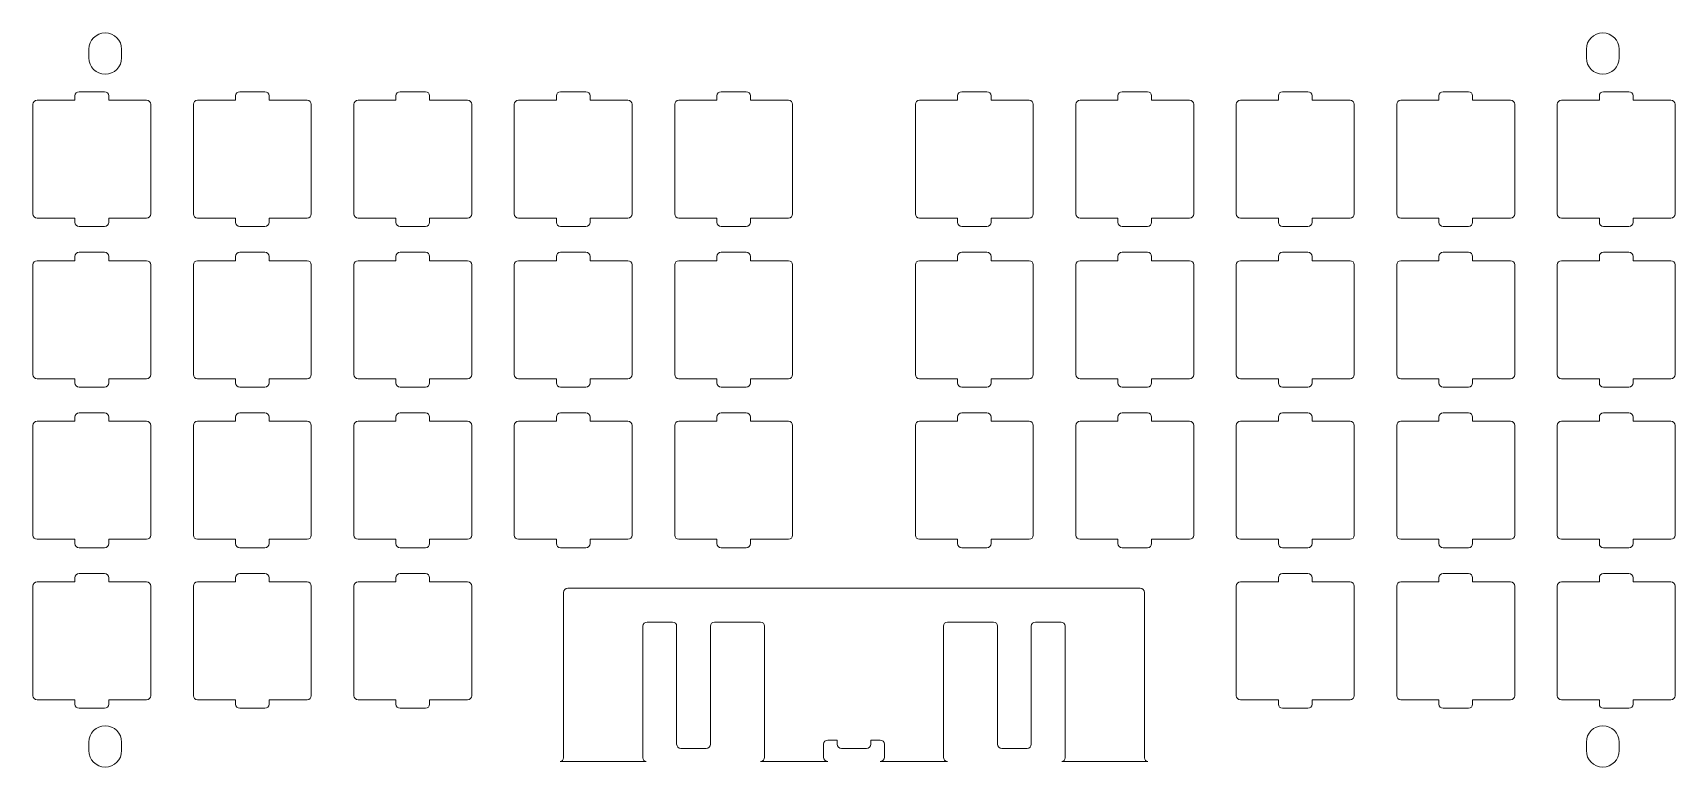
# Model space of a CAD drawing. Header units: millimetres. Extents: x 27 to 222, y 22 to 109.
import ezdxf

# ---------------------------------------------------------------- set-up
doc = ezdxf.new("R2010")
doc.units = ezdxf.units.MM
doc.header["$MEASUREMENT"] = 0
doc.layers.add('Undercut', color=7, linetype='Continuous', lineweight=0)

msp = doc.modelspace()

# ---------------------------------------------------------------- linework, layer by layer
at = {"layer": 'Undercut', "color": 18, "lineweight": 9, "true_color": 0x000000}
for points, knots in [([(35.99, 103.74), (35.99, 103.74), (35.99, 103.74), (35.99, 103.74), (34.91, 103.74), (34.04, 104.61), (34.04, 105.69), (34.04, 105.69), (34.04, 106.69), (34.04, 106.69), (34.04, 107.76), (34.91, 108.64), (35.99, 108.64), (35.99, 108.64), (35.99, 108.64), (35.99, 108.64), (37.07, 108.64), (37.94, 107.76), (37.94, 106.69), (37.94, 106.69), (37.94, 105.69), (37.94, 105.69), (37.94, 104.61), (37.07, 103.74), (35.99, 103.74)], [0, 0, 0, 0, 1, 1, 1, 2, 2, 2, 3, 3, 3, 4, 4, 4, 5, 5, 5, 6, 6, 6, 7, 7, 7, 8, 8, 8, 8]), ([(213.78, 103.74), (213.78, 103.74), (213.78, 103.74), (213.78, 103.74), (212.7, 103.74), (211.83, 104.61), (211.83, 105.69), (211.83, 105.69), (211.83, 106.69), (211.83, 106.69), (211.83, 107.76), (212.7, 108.64), (213.78, 108.64), (213.78, 108.64), (213.78, 108.64), (213.78, 108.64), (214.85, 108.64), (215.73, 107.76), (215.73, 106.69), (215.73, 106.69), (215.73, 105.69), (215.73, 105.69), (215.73, 104.61), (214.85, 103.74), (213.78, 103.74)], [0, 0, 0, 0, 1, 1, 1, 2, 2, 2, 3, 3, 3, 4, 4, 4, 5, 5, 5, 6, 6, 6, 7, 7, 7, 8, 8, 8, 8]), ([(32.4, 86.66), (32.4, 86.66), (32.4, 86.16), (32.4, 86.16), (32.4, 85.89), (32.62, 85.66), (32.9, 85.66), (32.9, 85.66), (35.9, 85.66), (35.9, 85.66), (36.17, 85.66), (36.4, 85.89), (36.4, 86.16), (36.4, 86.16), (36.4, 86.66), (36.4, 86.66), (36.4, 86.66), (40.9, 86.66), (40.9, 86.66), (41.17, 86.66), (41.4, 86.89), (41.4, 87.16), (41.4, 87.16), (41.4, 100.16), (41.4, 100.16), (41.4, 100.44), (41.17, 100.66), (40.9, 100.66), (40.9, 100.66), (36.4, 100.66), (36.4, 100.66), (36.4, 100.66), (36.4, 101.16), (36.4, 101.16), (36.4, 101.44), (36.17, 101.66), (35.9, 101.66), (35.9, 101.66), (32.9, 101.66), (32.9, 101.66), (32.62, 101.66), (32.4, 101.44), (32.4, 101.16), (32.4, 101.16), (32.4, 100.66), (32.4, 100.66), (32.4, 100.66), (27.9, 100.66), (27.9, 100.66), (27.62, 100.66), (27.4, 100.44), (27.4, 100.16), (27.4, 100.16), (27.4, 87.16), (27.4, 87.16), (27.4, 86.89), (27.62, 86.66), (27.9, 86.66), (27.9, 86.66), (32.4, 86.66), (32.4, 86.66)], [0, 0, 0, 0, 1, 1, 1, 2, 2, 2, 3, 3, 3, 4, 4, 4, 5, 5, 5, 6, 6, 6, 7, 7, 7, 8, 8, 8, 9, 9, 9, 10, 10, 10, 11, 11, 11, 12, 12, 12, 13, 13, 13, 14, 14, 14, 15, 15, 15, 16, 16, 16, 17, 17, 17, 18, 18, 18, 19, 19, 19, 20, 20, 20, 20]), ([(51.45, 86.66), (51.45, 86.66), (51.45, 86.16), (51.45, 86.16), (51.45, 85.89), (51.67, 85.66), (51.95, 85.66), (51.95, 85.66), (54.95, 85.66), (54.95, 85.66), (55.22, 85.66), (55.45, 85.89), (55.45, 86.16), (55.45, 86.16), (55.45, 86.66), (55.45, 86.66), (55.45, 86.66), (59.95, 86.66), (59.95, 86.66), (60.22, 86.66), (60.45, 86.89), (60.45, 87.16), (60.45, 87.16), (60.45, 100.16), (60.45, 100.16), (60.45, 100.44), (60.22, 100.66), (59.95, 100.66), (59.95, 100.66), (55.45, 100.66), (55.45, 100.66), (55.45, 100.66), (55.45, 101.16), (55.45, 101.16), (55.45, 101.44), (55.22, 101.66), (54.95, 101.66), (54.95, 101.66), (51.95, 101.66), (51.95, 101.66), (51.67, 101.66), (51.45, 101.44), (51.45, 101.16), (51.45, 101.16), (51.45, 100.66), (51.45, 100.66), (51.45, 100.66), (46.95, 100.66), (46.95, 100.66), (46.67, 100.66), (46.45, 100.44), (46.45, 100.16), (46.45, 100.16), (46.45, 87.16), (46.45, 87.16), (46.45, 86.89), (46.67, 86.66), (46.95, 86.66), (46.95, 86.66), (51.45, 86.66), (51.45, 86.66)], [0, 0, 0, 0, 1, 1, 1, 2, 2, 2, 3, 3, 3, 4, 4, 4, 5, 5, 5, 6, 6, 6, 7, 7, 7, 8, 8, 8, 9, 9, 9, 10, 10, 10, 11, 11, 11, 12, 12, 12, 13, 13, 13, 14, 14, 14, 15, 15, 15, 16, 16, 16, 17, 17, 17, 18, 18, 18, 19, 19, 19, 20, 20, 20, 20]), ([(70.5, 86.66), (70.5, 86.66), (70.5, 86.16), (70.5, 86.16), (70.5, 85.89), (70.72, 85.66), (71, 85.66), (71, 85.66), (74, 85.66), (74, 85.66), (74.27, 85.66), (74.5, 85.89), (74.5, 86.16), (74.5, 86.16), (74.5, 86.66), (74.5, 86.66), (74.5, 86.66), (79, 86.66), (79, 86.66), (79.27, 86.66), (79.5, 86.89), (79.5, 87.16), (79.5, 87.16), (79.5, 100.16), (79.5, 100.16), (79.5, 100.44), (79.27, 100.66), (79, 100.66), (79, 100.66), (74.5, 100.66), (74.5, 100.66), (74.5, 100.66), (74.5, 101.16), (74.5, 101.16), (74.5, 101.44), (74.27, 101.66), (74, 101.66), (74, 101.66), (71, 101.66), (71, 101.66), (70.72, 101.66), (70.5, 101.44), (70.5, 101.16), (70.5, 101.16), (70.5, 100.66), (70.5, 100.66), (70.5, 100.66), (66, 100.66), (66, 100.66), (65.72, 100.66), (65.5, 100.44), (65.5, 100.16), (65.5, 100.16), (65.5, 87.16), (65.5, 87.16), (65.5, 86.89), (65.72, 86.66), (66, 86.66), (66, 86.66), (70.5, 86.66), (70.5, 86.66)], [0, 0, 0, 0, 1, 1, 1, 2, 2, 2, 3, 3, 3, 4, 4, 4, 5, 5, 5, 6, 6, 6, 7, 7, 7, 8, 8, 8, 9, 9, 9, 10, 10, 10, 11, 11, 11, 12, 12, 12, 13, 13, 13, 14, 14, 14, 15, 15, 15, 16, 16, 16, 17, 17, 17, 18, 18, 18, 19, 19, 19, 20, 20, 20, 20]), ([(89.55, 86.66), (89.55, 86.66), (89.55, 86.16), (89.55, 86.16), (89.55, 85.89), (89.77, 85.66), (90.05, 85.66), (90.05, 85.66), (93.05, 85.66), (93.05, 85.66), (93.32, 85.66), (93.55, 85.89), (93.55, 86.16), (93.55, 86.16), (93.55, 86.66), (93.55, 86.66), (93.55, 86.66), (98.05, 86.66), (98.05, 86.66), (98.32, 86.66), (98.55, 86.89), (98.55, 87.16), (98.55, 87.16), (98.55, 100.16), (98.55, 100.16), (98.55, 100.44), (98.32, 100.66), (98.05, 100.66), (98.05, 100.66), (93.55, 100.66), (93.55, 100.66), (93.55, 100.66), (93.55, 101.16), (93.55, 101.16), (93.55, 101.44), (93.32, 101.66), (93.05, 101.66), (93.05, 101.66), (90.05, 101.66), (90.05, 101.66), (89.77, 101.66), (89.55, 101.44), (89.55, 101.16), (89.55, 101.16), (89.55, 100.66), (89.55, 100.66), (89.55, 100.66), (85.05, 100.66), (85.05, 100.66), (84.77, 100.66), (84.55, 100.44), (84.55, 100.16), (84.55, 100.16), (84.55, 87.16), (84.55, 87.16), (84.55, 86.89), (84.77, 86.66), (85.05, 86.66), (85.05, 86.66), (89.55, 86.66), (89.55, 86.66)], [0, 0, 0, 0, 1, 1, 1, 2, 2, 2, 3, 3, 3, 4, 4, 4, 5, 5, 5, 6, 6, 6, 7, 7, 7, 8, 8, 8, 9, 9, 9, 10, 10, 10, 11, 11, 11, 12, 12, 12, 13, 13, 13, 14, 14, 14, 15, 15, 15, 16, 16, 16, 17, 17, 17, 18, 18, 18, 19, 19, 19, 20, 20, 20, 20]), ([(108.6, 86.66), (108.6, 86.66), (108.6, 86.16), (108.6, 86.16), (108.6, 85.89), (108.82, 85.66), (109.1, 85.66), (109.1, 85.66), (112.1, 85.66), (112.1, 85.66), (112.37, 85.66), (112.6, 85.89), (112.6, 86.16), (112.6, 86.16), (112.6, 86.66), (112.6, 86.66), (112.6, 86.66), (117.1, 86.66), (117.1, 86.66), (117.37, 86.66), (117.6, 86.89), (117.6, 87.16), (117.6, 87.16), (117.6, 100.16), (117.6, 100.16), (117.6, 100.44), (117.37, 100.66), (117.1, 100.66), (117.1, 100.66), (112.6, 100.66), (112.6, 100.66), (112.6, 100.66), (112.6, 101.16), (112.6, 101.16), (112.6, 101.44), (112.37, 101.66), (112.1, 101.66), (112.1, 101.66), (109.1, 101.66), (109.1, 101.66), (108.82, 101.66), (108.6, 101.44), (108.6, 101.16), (108.6, 101.16), (108.6, 100.66), (108.6, 100.66), (108.6, 100.66), (104.1, 100.66), (104.1, 100.66), (103.82, 100.66), (103.6, 100.44), (103.6, 100.16), (103.6, 100.16), (103.6, 87.16), (103.6, 87.16), (103.6, 86.89), (103.82, 86.66), (104.1, 86.66), (104.1, 86.66), (108.6, 86.66), (108.6, 86.66)], [0, 0, 0, 0, 1, 1, 1, 2, 2, 2, 3, 3, 3, 4, 4, 4, 5, 5, 5, 6, 6, 6, 7, 7, 7, 8, 8, 8, 9, 9, 9, 10, 10, 10, 11, 11, 11, 12, 12, 12, 13, 13, 13, 14, 14, 14, 15, 15, 15, 16, 16, 16, 17, 17, 17, 18, 18, 18, 19, 19, 19, 20, 20, 20, 20]), ([(137.17, 86.66), (137.17, 86.66), (137.17, 86.16), (137.17, 86.16), (137.17, 85.89), (137.39, 85.66), (137.67, 85.66), (137.67, 85.66), (140.67, 85.66), (140.67, 85.66), (140.95, 85.66), (141.17, 85.89), (141.17, 86.16), (141.17, 86.16), (141.17, 86.66), (141.17, 86.66), (141.17, 86.66), (145.67, 86.66), (145.67, 86.66), (145.95, 86.66), (146.17, 86.89), (146.17, 87.16), (146.17, 87.16), (146.17, 100.16), (146.17, 100.16), (146.17, 100.44), (145.95, 100.66), (145.67, 100.66), (145.67, 100.66), (141.17, 100.66), (141.17, 100.66), (141.17, 100.66), (141.17, 101.16), (141.17, 101.16), (141.17, 101.44), (140.95, 101.66), (140.67, 101.66), (140.67, 101.66), (137.67, 101.66), (137.67, 101.66), (137.39, 101.66), (137.17, 101.44), (137.17, 101.16), (137.17, 101.16), (137.17, 100.66), (137.17, 100.66), (137.17, 100.66), (132.67, 100.66), (132.67, 100.66), (132.39, 100.66), (132.17, 100.44), (132.17, 100.16), (132.17, 100.16), (132.17, 87.16), (132.17, 87.16), (132.17, 86.89), (132.39, 86.66), (132.67, 86.66), (132.67, 86.66), (137.17, 86.66), (137.17, 86.66)], [0, 0, 0, 0, 1, 1, 1, 2, 2, 2, 3, 3, 3, 4, 4, 4, 5, 5, 5, 6, 6, 6, 7, 7, 7, 8, 8, 8, 9, 9, 9, 10, 10, 10, 11, 11, 11, 12, 12, 12, 13, 13, 13, 14, 14, 14, 15, 15, 15, 16, 16, 16, 17, 17, 17, 18, 18, 18, 19, 19, 19, 20, 20, 20, 20]), ([(156.22, 86.66), (156.22, 86.66), (156.22, 86.16), (156.22, 86.16), (156.22, 85.89), (156.44, 85.66), (156.72, 85.66), (156.72, 85.66), (159.72, 85.66), (159.72, 85.66), (160, 85.66), (160.22, 85.89), (160.22, 86.16), (160.22, 86.16), (160.22, 86.66), (160.22, 86.66), (160.22, 86.66), (164.72, 86.66), (164.72, 86.66), (165, 86.66), (165.22, 86.89), (165.22, 87.16), (165.22, 87.16), (165.22, 100.16), (165.22, 100.16), (165.22, 100.44), (165, 100.66), (164.72, 100.66), (164.72, 100.66), (160.22, 100.66), (160.22, 100.66), (160.22, 100.66), (160.22, 101.16), (160.22, 101.16), (160.22, 101.44), (160, 101.66), (159.72, 101.66), (159.72, 101.66), (156.72, 101.66), (156.72, 101.66), (156.44, 101.66), (156.22, 101.44), (156.22, 101.16), (156.22, 101.16), (156.22, 100.66), (156.22, 100.66), (156.22, 100.66), (151.72, 100.66), (151.72, 100.66), (151.44, 100.66), (151.22, 100.44), (151.22, 100.16), (151.22, 100.16), (151.22, 87.16), (151.22, 87.16), (151.22, 86.89), (151.44, 86.66), (151.72, 86.66), (151.72, 86.66), (156.22, 86.66), (156.22, 86.66)], [0, 0, 0, 0, 1, 1, 1, 2, 2, 2, 3, 3, 3, 4, 4, 4, 5, 5, 5, 6, 6, 6, 7, 7, 7, 8, 8, 8, 9, 9, 9, 10, 10, 10, 11, 11, 11, 12, 12, 12, 13, 13, 13, 14, 14, 14, 15, 15, 15, 16, 16, 16, 17, 17, 17, 18, 18, 18, 19, 19, 19, 20, 20, 20, 20]), ([(175.27, 86.66), (175.27, 86.66), (175.27, 86.16), (175.27, 86.16), (175.27, 85.89), (175.49, 85.66), (175.77, 85.66), (175.77, 85.66), (178.77, 85.66), (178.77, 85.66), (179.05, 85.66), (179.27, 85.89), (179.27, 86.16), (179.27, 86.16), (179.27, 86.66), (179.27, 86.66), (179.27, 86.66), (183.77, 86.66), (183.77, 86.66), (184.05, 86.66), (184.27, 86.89), (184.27, 87.16), (184.27, 87.16), (184.27, 100.16), (184.27, 100.16), (184.27, 100.44), (184.05, 100.66), (183.77, 100.66), (183.77, 100.66), (179.27, 100.66), (179.27, 100.66), (179.27, 100.66), (179.27, 101.16), (179.27, 101.16), (179.27, 101.44), (179.05, 101.66), (178.77, 101.66), (178.77, 101.66), (175.77, 101.66), (175.77, 101.66), (175.49, 101.66), (175.27, 101.44), (175.27, 101.16), (175.27, 101.16), (175.27, 100.66), (175.27, 100.66), (175.27, 100.66), (170.77, 100.66), (170.77, 100.66), (170.49, 100.66), (170.27, 100.44), (170.27, 100.16), (170.27, 100.16), (170.27, 87.16), (170.27, 87.16), (170.27, 86.89), (170.49, 86.66), (170.77, 86.66), (170.77, 86.66), (175.27, 86.66), (175.27, 86.66)], [0, 0, 0, 0, 1, 1, 1, 2, 2, 2, 3, 3, 3, 4, 4, 4, 5, 5, 5, 6, 6, 6, 7, 7, 7, 8, 8, 8, 9, 9, 9, 10, 10, 10, 11, 11, 11, 12, 12, 12, 13, 13, 13, 14, 14, 14, 15, 15, 15, 16, 16, 16, 17, 17, 17, 18, 18, 18, 19, 19, 19, 20, 20, 20, 20]), ([(194.32, 86.66), (194.32, 86.66), (194.32, 86.16), (194.32, 86.16), (194.32, 85.89), (194.54, 85.66), (194.82, 85.66), (194.82, 85.66), (197.82, 85.66), (197.82, 85.66), (198.1, 85.66), (198.32, 85.89), (198.32, 86.16), (198.32, 86.16), (198.32, 86.66), (198.32, 86.66), (198.32, 86.66), (202.82, 86.66), (202.82, 86.66), (203.1, 86.66), (203.32, 86.89), (203.32, 87.16), (203.32, 87.16), (203.32, 100.16), (203.32, 100.16), (203.32, 100.44), (203.1, 100.66), (202.82, 100.66), (202.82, 100.66), (198.32, 100.66), (198.32, 100.66), (198.32, 100.66), (198.32, 101.16), (198.32, 101.16), (198.32, 101.44), (198.1, 101.66), (197.82, 101.66), (197.82, 101.66), (194.82, 101.66), (194.82, 101.66), (194.54, 101.66), (194.32, 101.44), (194.32, 101.16), (194.32, 101.16), (194.32, 100.66), (194.32, 100.66), (194.32, 100.66), (189.82, 100.66), (189.82, 100.66), (189.54, 100.66), (189.32, 100.44), (189.32, 100.16), (189.32, 100.16), (189.32, 87.16), (189.32, 87.16), (189.32, 86.89), (189.54, 86.66), (189.82, 86.66), (189.82, 86.66), (194.32, 86.66), (194.32, 86.66)], [0, 0, 0, 0, 1, 1, 1, 2, 2, 2, 3, 3, 3, 4, 4, 4, 5, 5, 5, 6, 6, 6, 7, 7, 7, 8, 8, 8, 9, 9, 9, 10, 10, 10, 11, 11, 11, 12, 12, 12, 13, 13, 13, 14, 14, 14, 15, 15, 15, 16, 16, 16, 17, 17, 17, 18, 18, 18, 19, 19, 19, 20, 20, 20, 20]), ([(213.37, 86.66), (213.37, 86.66), (213.37, 86.16), (213.37, 86.16), (213.37, 85.89), (213.59, 85.66), (213.87, 85.66), (213.87, 85.66), (216.87, 85.66), (216.87, 85.66), (217.15, 85.66), (217.37, 85.89), (217.37, 86.16), (217.37, 86.16), (217.37, 86.66), (217.37, 86.66), (217.37, 86.66), (221.87, 86.66), (221.87, 86.66), (222.15, 86.66), (222.37, 86.89), (222.37, 87.16), (222.37, 87.16), (222.37, 100.16), (222.37, 100.16), (222.37, 100.44), (222.15, 100.66), (221.87, 100.66), (221.87, 100.66), (217.37, 100.66), (217.37, 100.66), (217.37, 100.66), (217.37, 101.16), (217.37, 101.16), (217.37, 101.44), (217.15, 101.66), (216.87, 101.66), (216.87, 101.66), (213.87, 101.66), (213.87, 101.66), (213.59, 101.66), (213.37, 101.44), (213.37, 101.16), (213.37, 101.16), (213.37, 100.66), (213.37, 100.66), (213.37, 100.66), (208.87, 100.66), (208.87, 100.66), (208.59, 100.66), (208.37, 100.44), (208.37, 100.16), (208.37, 100.16), (208.37, 87.16), (208.37, 87.16), (208.37, 86.89), (208.59, 86.66), (208.87, 86.66), (208.87, 86.66), (213.37, 86.66), (213.37, 86.66)], [0, 0, 0, 0, 1, 1, 1, 2, 2, 2, 3, 3, 3, 4, 4, 4, 5, 5, 5, 6, 6, 6, 7, 7, 7, 8, 8, 8, 9, 9, 9, 10, 10, 10, 11, 11, 11, 12, 12, 12, 13, 13, 13, 14, 14, 14, 15, 15, 15, 16, 16, 16, 17, 17, 17, 18, 18, 18, 19, 19, 19, 20, 20, 20, 20]), ([(32.4, 67.61), (32.4, 67.61), (32.4, 67.11), (32.4, 67.11), (32.4, 66.84), (32.62, 66.61), (32.9, 66.61), (32.9, 66.61), (35.9, 66.61), (35.9, 66.61), (36.17, 66.61), (36.4, 66.84), (36.4, 67.11), (36.4, 67.11), (36.4, 67.61), (36.4, 67.61), (36.4, 67.61), (40.9, 67.61), (40.9, 67.61), (41.17, 67.61), (41.4, 67.84), (41.4, 68.11), (41.4, 68.11), (41.4, 81.11), (41.4, 81.11), (41.4, 81.39), (41.17, 81.61), (40.9, 81.61), (40.9, 81.61), (36.4, 81.61), (36.4, 81.61), (36.4, 81.61), (36.4, 82.11), (36.4, 82.11), (36.4, 82.39), (36.17, 82.61), (35.9, 82.61), (35.9, 82.61), (32.9, 82.61), (32.9, 82.61), (32.62, 82.61), (32.4, 82.39), (32.4, 82.11), (32.4, 82.11), (32.4, 81.61), (32.4, 81.61), (32.4, 81.61), (27.9, 81.61), (27.9, 81.61), (27.62, 81.61), (27.4, 81.39), (27.4, 81.11), (27.4, 81.11), (27.4, 68.11), (27.4, 68.11), (27.4, 67.84), (27.62, 67.61), (27.9, 67.61), (27.9, 67.61), (32.4, 67.61), (32.4, 67.61)], [0, 0, 0, 0, 1, 1, 1, 2, 2, 2, 3, 3, 3, 4, 4, 4, 5, 5, 5, 6, 6, 6, 7, 7, 7, 8, 8, 8, 9, 9, 9, 10, 10, 10, 11, 11, 11, 12, 12, 12, 13, 13, 13, 14, 14, 14, 15, 15, 15, 16, 16, 16, 17, 17, 17, 18, 18, 18, 19, 19, 19, 20, 20, 20, 20]), ([(51.45, 67.61), (51.45, 67.61), (51.45, 67.11), (51.45, 67.11), (51.45, 66.84), (51.67, 66.61), (51.95, 66.61), (51.95, 66.61), (54.95, 66.61), (54.95, 66.61), (55.22, 66.61), (55.45, 66.84), (55.45, 67.11), (55.45, 67.11), (55.45, 67.61), (55.45, 67.61), (55.45, 67.61), (59.95, 67.61), (59.95, 67.61), (60.22, 67.61), (60.45, 67.84), (60.45, 68.11), (60.45, 68.11), (60.45, 81.11), (60.45, 81.11), (60.45, 81.39), (60.22, 81.61), (59.95, 81.61), (59.95, 81.61), (55.45, 81.61), (55.45, 81.61), (55.45, 81.61), (55.45, 82.11), (55.45, 82.11), (55.45, 82.39), (55.22, 82.61), (54.95, 82.61), (54.95, 82.61), (51.95, 82.61), (51.95, 82.61), (51.67, 82.61), (51.45, 82.39), (51.45, 82.11), (51.45, 82.11), (51.45, 81.61), (51.45, 81.61), (51.45, 81.61), (46.95, 81.61), (46.95, 81.61), (46.67, 81.61), (46.45, 81.39), (46.45, 81.11), (46.45, 81.11), (46.45, 68.11), (46.45, 68.11), (46.45, 67.84), (46.67, 67.61), (46.95, 67.61), (46.95, 67.61), (51.45, 67.61), (51.45, 67.61)], [0, 0, 0, 0, 1, 1, 1, 2, 2, 2, 3, 3, 3, 4, 4, 4, 5, 5, 5, 6, 6, 6, 7, 7, 7, 8, 8, 8, 9, 9, 9, 10, 10, 10, 11, 11, 11, 12, 12, 12, 13, 13, 13, 14, 14, 14, 15, 15, 15, 16, 16, 16, 17, 17, 17, 18, 18, 18, 19, 19, 19, 20, 20, 20, 20]), ([(70.5, 67.61), (70.5, 67.61), (70.5, 67.11), (70.5, 67.11), (70.5, 66.84), (70.72, 66.61), (71, 66.61), (71, 66.61), (74, 66.61), (74, 66.61), (74.27, 66.61), (74.5, 66.84), (74.5, 67.11), (74.5, 67.11), (74.5, 67.61), (74.5, 67.61), (74.5, 67.61), (79, 67.61), (79, 67.61), (79.27, 67.61), (79.5, 67.84), (79.5, 68.11), (79.5, 68.11), (79.5, 81.11), (79.5, 81.11), (79.5, 81.39), (79.27, 81.61), (79, 81.61), (79, 81.61), (74.5, 81.61), (74.5, 81.61), (74.5, 81.61), (74.5, 82.11), (74.5, 82.11), (74.5, 82.39), (74.27, 82.61), (74, 82.61), (74, 82.61), (71, 82.61), (71, 82.61), (70.72, 82.61), (70.5, 82.39), (70.5, 82.11), (70.5, 82.11), (70.5, 81.61), (70.5, 81.61), (70.5, 81.61), (66, 81.61), (66, 81.61), (65.72, 81.61), (65.5, 81.39), (65.5, 81.11), (65.5, 81.11), (65.5, 68.11), (65.5, 68.11), (65.5, 67.84), (65.72, 67.61), (66, 67.61), (66, 67.61), (70.5, 67.61), (70.5, 67.61)], [0, 0, 0, 0, 1, 1, 1, 2, 2, 2, 3, 3, 3, 4, 4, 4, 5, 5, 5, 6, 6, 6, 7, 7, 7, 8, 8, 8, 9, 9, 9, 10, 10, 10, 11, 11, 11, 12, 12, 12, 13, 13, 13, 14, 14, 14, 15, 15, 15, 16, 16, 16, 17, 17, 17, 18, 18, 18, 19, 19, 19, 20, 20, 20, 20]), ([(89.55, 67.61), (89.55, 67.61), (89.55, 67.11), (89.55, 67.11), (89.55, 66.84), (89.77, 66.61), (90.05, 66.61), (90.05, 66.61), (93.05, 66.61), (93.05, 66.61), (93.32, 66.61), (93.55, 66.84), (93.55, 67.11), (93.55, 67.11), (93.55, 67.61), (93.55, 67.61), (93.55, 67.61), (98.05, 67.61), (98.05, 67.61), (98.32, 67.61), (98.55, 67.84), (98.55, 68.11), (98.55, 68.11), (98.55, 81.11), (98.55, 81.11), (98.55, 81.39), (98.32, 81.61), (98.05, 81.61), (98.05, 81.61), (93.55, 81.61), (93.55, 81.61), (93.55, 81.61), (93.55, 82.11), (93.55, 82.11), (93.55, 82.39), (93.32, 82.61), (93.05, 82.61), (93.05, 82.61), (90.05, 82.61), (90.05, 82.61), (89.77, 82.61), (89.55, 82.39), (89.55, 82.11), (89.55, 82.11), (89.55, 81.61), (89.55, 81.61), (89.55, 81.61), (85.05, 81.61), (85.05, 81.61), (84.77, 81.61), (84.55, 81.39), (84.55, 81.11), (84.55, 81.11), (84.55, 68.11), (84.55, 68.11), (84.55, 67.84), (84.77, 67.61), (85.05, 67.61), (85.05, 67.61), (89.55, 67.61), (89.55, 67.61)], [0, 0, 0, 0, 1, 1, 1, 2, 2, 2, 3, 3, 3, 4, 4, 4, 5, 5, 5, 6, 6, 6, 7, 7, 7, 8, 8, 8, 9, 9, 9, 10, 10, 10, 11, 11, 11, 12, 12, 12, 13, 13, 13, 14, 14, 14, 15, 15, 15, 16, 16, 16, 17, 17, 17, 18, 18, 18, 19, 19, 19, 20, 20, 20, 20]), ([(108.6, 67.61), (108.6, 67.61), (108.6, 67.11), (108.6, 67.11), (108.6, 66.84), (108.82, 66.61), (109.1, 66.61), (109.1, 66.61), (112.1, 66.61), (112.1, 66.61), (112.37, 66.61), (112.6, 66.84), (112.6, 67.11), (112.6, 67.11), (112.6, 67.61), (112.6, 67.61), (112.6, 67.61), (117.1, 67.61), (117.1, 67.61), (117.37, 67.61), (117.6, 67.84), (117.6, 68.11), (117.6, 68.11), (117.6, 81.11), (117.6, 81.11), (117.6, 81.39), (117.37, 81.61), (117.1, 81.61), (117.1, 81.61), (112.6, 81.61), (112.6, 81.61), (112.6, 81.61), (112.6, 82.11), (112.6, 82.11), (112.6, 82.39), (112.37, 82.61), (112.1, 82.61), (112.1, 82.61), (109.1, 82.61), (109.1, 82.61), (108.82, 82.61), (108.6, 82.39), (108.6, 82.11), (108.6, 82.11), (108.6, 81.61), (108.6, 81.61), (108.6, 81.61), (104.1, 81.61), (104.1, 81.61), (103.82, 81.61), (103.6, 81.39), (103.6, 81.11), (103.6, 81.11), (103.6, 68.11), (103.6, 68.11), (103.6, 67.84), (103.82, 67.61), (104.1, 67.61), (104.1, 67.61), (108.6, 67.61), (108.6, 67.61)], [0, 0, 0, 0, 1, 1, 1, 2, 2, 2, 3, 3, 3, 4, 4, 4, 5, 5, 5, 6, 6, 6, 7, 7, 7, 8, 8, 8, 9, 9, 9, 10, 10, 10, 11, 11, 11, 12, 12, 12, 13, 13, 13, 14, 14, 14, 15, 15, 15, 16, 16, 16, 17, 17, 17, 18, 18, 18, 19, 19, 19, 20, 20, 20, 20]), ([(137.17, 67.61), (137.17, 67.61), (137.17, 67.11), (137.17, 67.11), (137.17, 66.84), (137.39, 66.61), (137.67, 66.61), (137.67, 66.61), (140.67, 66.61), (140.67, 66.61), (140.95, 66.61), (141.17, 66.84), (141.17, 67.11), (141.17, 67.11), (141.17, 67.61), (141.17, 67.61), (141.17, 67.61), (145.67, 67.61), (145.67, 67.61), (145.95, 67.61), (146.17, 67.84), (146.17, 68.11), (146.17, 68.11), (146.17, 81.11), (146.17, 81.11), (146.17, 81.39), (145.95, 81.61), (145.67, 81.61), (145.67, 81.61), (141.17, 81.61), (141.17, 81.61), (141.17, 81.61), (141.17, 82.11), (141.17, 82.11), (141.17, 82.39), (140.95, 82.61), (140.67, 82.61), (140.67, 82.61), (137.67, 82.61), (137.67, 82.61), (137.39, 82.61), (137.17, 82.39), (137.17, 82.11), (137.17, 82.11), (137.17, 81.61), (137.17, 81.61), (137.17, 81.61), (132.67, 81.61), (132.67, 81.61), (132.39, 81.61), (132.17, 81.39), (132.17, 81.11), (132.17, 81.11), (132.17, 68.11), (132.17, 68.11), (132.17, 67.84), (132.39, 67.61), (132.67, 67.61), (132.67, 67.61), (137.17, 67.61), (137.17, 67.61)], [0, 0, 0, 0, 1, 1, 1, 2, 2, 2, 3, 3, 3, 4, 4, 4, 5, 5, 5, 6, 6, 6, 7, 7, 7, 8, 8, 8, 9, 9, 9, 10, 10, 10, 11, 11, 11, 12, 12, 12, 13, 13, 13, 14, 14, 14, 15, 15, 15, 16, 16, 16, 17, 17, 17, 18, 18, 18, 19, 19, 19, 20, 20, 20, 20]), ([(156.22, 67.61), (156.22, 67.61), (156.22, 67.11), (156.22, 67.11), (156.22, 66.84), (156.44, 66.61), (156.72, 66.61), (156.72, 66.61), (159.72, 66.61), (159.72, 66.61), (160, 66.61), (160.22, 66.84), (160.22, 67.11), (160.22, 67.11), (160.22, 67.61), (160.22, 67.61), (160.22, 67.61), (164.72, 67.61), (164.72, 67.61), (165, 67.61), (165.22, 67.84), (165.22, 68.11), (165.22, 68.11), (165.22, 81.11), (165.22, 81.11), (165.22, 81.39), (165, 81.61), (164.72, 81.61), (164.72, 81.61), (160.22, 81.61), (160.22, 81.61), (160.22, 81.61), (160.22, 82.11), (160.22, 82.11), (160.22, 82.39), (160, 82.61), (159.72, 82.61), (159.72, 82.61), (156.72, 82.61), (156.72, 82.61), (156.44, 82.61), (156.22, 82.39), (156.22, 82.11), (156.22, 82.11), (156.22, 81.61), (156.22, 81.61), (156.22, 81.61), (151.72, 81.61), (151.72, 81.61), (151.44, 81.61), (151.22, 81.39), (151.22, 81.11), (151.22, 81.11), (151.22, 68.11), (151.22, 68.11), (151.22, 67.84), (151.44, 67.61), (151.72, 67.61), (151.72, 67.61), (156.22, 67.61), (156.22, 67.61)], [0, 0, 0, 0, 1, 1, 1, 2, 2, 2, 3, 3, 3, 4, 4, 4, 5, 5, 5, 6, 6, 6, 7, 7, 7, 8, 8, 8, 9, 9, 9, 10, 10, 10, 11, 11, 11, 12, 12, 12, 13, 13, 13, 14, 14, 14, 15, 15, 15, 16, 16, 16, 17, 17, 17, 18, 18, 18, 19, 19, 19, 20, 20, 20, 20]), ([(175.27, 67.61), (175.27, 67.61), (175.27, 67.11), (175.27, 67.11), (175.27, 66.84), (175.49, 66.61), (175.77, 66.61), (175.77, 66.61), (178.77, 66.61), (178.77, 66.61), (179.05, 66.61), (179.27, 66.84), (179.27, 67.11), (179.27, 67.11), (179.27, 67.61), (179.27, 67.61), (179.27, 67.61), (183.77, 67.61), (183.77, 67.61), (184.05, 67.61), (184.27, 67.84), (184.27, 68.11), (184.27, 68.11), (184.27, 81.11), (184.27, 81.11), (184.27, 81.39), (184.05, 81.61), (183.77, 81.61), (183.77, 81.61), (179.27, 81.61), (179.27, 81.61), (179.27, 81.61), (179.27, 82.11), (179.27, 82.11), (179.27, 82.39), (179.05, 82.61), (178.77, 82.61), (178.77, 82.61), (175.77, 82.61), (175.77, 82.61), (175.49, 82.61), (175.27, 82.39), (175.27, 82.11), (175.27, 82.11), (175.27, 81.61), (175.27, 81.61), (175.27, 81.61), (170.77, 81.61), (170.77, 81.61), (170.49, 81.61), (170.27, 81.39), (170.27, 81.11), (170.27, 81.11), (170.27, 68.11), (170.27, 68.11), (170.27, 67.84), (170.49, 67.61), (170.77, 67.61), (170.77, 67.61), (175.27, 67.61), (175.27, 67.61)], [0, 0, 0, 0, 1, 1, 1, 2, 2, 2, 3, 3, 3, 4, 4, 4, 5, 5, 5, 6, 6, 6, 7, 7, 7, 8, 8, 8, 9, 9, 9, 10, 10, 10, 11, 11, 11, 12, 12, 12, 13, 13, 13, 14, 14, 14, 15, 15, 15, 16, 16, 16, 17, 17, 17, 18, 18, 18, 19, 19, 19, 20, 20, 20, 20]), ([(194.32, 67.61), (194.32, 67.61), (194.32, 67.11), (194.32, 67.11), (194.32, 66.84), (194.54, 66.61), (194.82, 66.61), (194.82, 66.61), (197.82, 66.61), (197.82, 66.61), (198.1, 66.61), (198.32, 66.84), (198.32, 67.11), (198.32, 67.11), (198.32, 67.61), (198.32, 67.61), (198.32, 67.61), (202.82, 67.61), (202.82, 67.61), (203.1, 67.61), (203.32, 67.84), (203.32, 68.11), (203.32, 68.11), (203.32, 81.11), (203.32, 81.11), (203.32, 81.39), (203.1, 81.61), (202.82, 81.61), (202.82, 81.61), (198.32, 81.61), (198.32, 81.61), (198.32, 81.61), (198.32, 82.11), (198.32, 82.11), (198.32, 82.39), (198.1, 82.61), (197.82, 82.61), (197.82, 82.61), (194.82, 82.61), (194.82, 82.61), (194.54, 82.61), (194.32, 82.39), (194.32, 82.11), (194.32, 82.11), (194.32, 81.61), (194.32, 81.61), (194.32, 81.61), (189.82, 81.61), (189.82, 81.61), (189.54, 81.61), (189.32, 81.39), (189.32, 81.11), (189.32, 81.11), (189.32, 68.11), (189.32, 68.11), (189.32, 67.84), (189.54, 67.61), (189.82, 67.61), (189.82, 67.61), (194.32, 67.61), (194.32, 67.61)], [0, 0, 0, 0, 1, 1, 1, 2, 2, 2, 3, 3, 3, 4, 4, 4, 5, 5, 5, 6, 6, 6, 7, 7, 7, 8, 8, 8, 9, 9, 9, 10, 10, 10, 11, 11, 11, 12, 12, 12, 13, 13, 13, 14, 14, 14, 15, 15, 15, 16, 16, 16, 17, 17, 17, 18, 18, 18, 19, 19, 19, 20, 20, 20, 20]), ([(213.37, 67.61), (213.37, 67.61), (213.37, 67.11), (213.37, 67.11), (213.37, 66.84), (213.59, 66.61), (213.87, 66.61), (213.87, 66.61), (216.87, 66.61), (216.87, 66.61), (217.15, 66.61), (217.37, 66.84), (217.37, 67.11), (217.37, 67.11), (217.37, 67.61), (217.37, 67.61), (217.37, 67.61), (221.87, 67.61), (221.87, 67.61), (222.15, 67.61), (222.37, 67.84), (222.37, 68.11), (222.37, 68.11), (222.37, 81.11), (222.37, 81.11), (222.37, 81.39), (222.15, 81.61), (221.87, 81.61), (221.87, 81.61), (217.37, 81.61), (217.37, 81.61), (217.37, 81.61), (217.37, 82.11), (217.37, 82.11), (217.37, 82.39), (217.15, 82.61), (216.87, 82.61), (216.87, 82.61), (213.87, 82.61), (213.87, 82.61), (213.59, 82.61), (213.37, 82.39), (213.37, 82.11), (213.37, 82.11), (213.37, 81.61), (213.37, 81.61), (213.37, 81.61), (208.87, 81.61), (208.87, 81.61), (208.59, 81.61), (208.37, 81.39), (208.37, 81.11), (208.37, 81.11), (208.37, 68.11), (208.37, 68.11), (208.37, 67.84), (208.59, 67.61), (208.87, 67.61), (208.87, 67.61), (213.37, 67.61), (213.37, 67.61)], [0, 0, 0, 0, 1, 1, 1, 2, 2, 2, 3, 3, 3, 4, 4, 4, 5, 5, 5, 6, 6, 6, 7, 7, 7, 8, 8, 8, 9, 9, 9, 10, 10, 10, 11, 11, 11, 12, 12, 12, 13, 13, 13, 14, 14, 14, 15, 15, 15, 16, 16, 16, 17, 17, 17, 18, 18, 18, 19, 19, 19, 20, 20, 20, 20]), ([(32.4, 48.56), (32.4, 48.56), (32.4, 48.06), (32.4, 48.06), (32.4, 47.79), (32.62, 47.56), (32.9, 47.56), (32.9, 47.56), (35.9, 47.56), (35.9, 47.56), (36.17, 47.56), (36.4, 47.79), (36.4, 48.06), (36.4, 48.06), (36.4, 48.56), (36.4, 48.56), (36.4, 48.56), (40.9, 48.56), (40.9, 48.56), (41.17, 48.56), (41.4, 48.79), (41.4, 49.06), (41.4, 49.06), (41.4, 62.06), (41.4, 62.06), (41.4, 62.34), (41.17, 62.56), (40.9, 62.56), (40.9, 62.56), (36.4, 62.56), (36.4, 62.56), (36.4, 62.56), (36.4, 63.06), (36.4, 63.06), (36.4, 63.34), (36.17, 63.56), (35.9, 63.56), (35.9, 63.56), (32.9, 63.56), (32.9, 63.56), (32.62, 63.56), (32.4, 63.34), (32.4, 63.06), (32.4, 63.06), (32.4, 62.56), (32.4, 62.56), (32.4, 62.56), (27.9, 62.56), (27.9, 62.56), (27.62, 62.56), (27.4, 62.34), (27.4, 62.06), (27.4, 62.06), (27.4, 49.06), (27.4, 49.06), (27.4, 48.79), (27.62, 48.56), (27.9, 48.56), (27.9, 48.56), (32.4, 48.56), (32.4, 48.56)], [0, 0, 0, 0, 1, 1, 1, 2, 2, 2, 3, 3, 3, 4, 4, 4, 5, 5, 5, 6, 6, 6, 7, 7, 7, 8, 8, 8, 9, 9, 9, 10, 10, 10, 11, 11, 11, 12, 12, 12, 13, 13, 13, 14, 14, 14, 15, 15, 15, 16, 16, 16, 17, 17, 17, 18, 18, 18, 19, 19, 19, 20, 20, 20, 20]), ([(51.45, 48.56), (51.45, 48.56), (51.45, 48.06), (51.45, 48.06), (51.45, 47.79), (51.67, 47.56), (51.95, 47.56), (51.95, 47.56), (54.95, 47.56), (54.95, 47.56), (55.22, 47.56), (55.45, 47.79), (55.45, 48.06), (55.45, 48.06), (55.45, 48.56), (55.45, 48.56), (55.45, 48.56), (59.95, 48.56), (59.95, 48.56), (60.22, 48.56), (60.45, 48.79), (60.45, 49.06), (60.45, 49.06), (60.45, 62.06), (60.45, 62.06), (60.45, 62.34), (60.22, 62.56), (59.95, 62.56), (59.95, 62.56), (55.45, 62.56), (55.45, 62.56), (55.45, 62.56), (55.45, 63.06), (55.45, 63.06), (55.45, 63.34), (55.22, 63.56), (54.95, 63.56), (54.95, 63.56), (51.95, 63.56), (51.95, 63.56), (51.67, 63.56), (51.45, 63.34), (51.45, 63.06), (51.45, 63.06), (51.45, 62.56), (51.45, 62.56), (51.45, 62.56), (46.95, 62.56), (46.95, 62.56), (46.67, 62.56), (46.45, 62.34), (46.45, 62.06), (46.45, 62.06), (46.45, 49.06), (46.45, 49.06), (46.45, 48.79), (46.67, 48.56), (46.95, 48.56), (46.95, 48.56), (51.45, 48.56), (51.45, 48.56)], [0, 0, 0, 0, 1, 1, 1, 2, 2, 2, 3, 3, 3, 4, 4, 4, 5, 5, 5, 6, 6, 6, 7, 7, 7, 8, 8, 8, 9, 9, 9, 10, 10, 10, 11, 11, 11, 12, 12, 12, 13, 13, 13, 14, 14, 14, 15, 15, 15, 16, 16, 16, 17, 17, 17, 18, 18, 18, 19, 19, 19, 20, 20, 20, 20]), ([(70.5, 48.56), (70.5, 48.56), (70.5, 48.06), (70.5, 48.06), (70.5, 47.79), (70.72, 47.56), (71, 47.56), (71, 47.56), (74, 47.56), (74, 47.56), (74.27, 47.56), (74.5, 47.79), (74.5, 48.06), (74.5, 48.06), (74.5, 48.56), (74.5, 48.56), (74.5, 48.56), (79, 48.56), (79, 48.56), (79.27, 48.56), (79.5, 48.79), (79.5, 49.06), (79.5, 49.06), (79.5, 62.06), (79.5, 62.06), (79.5, 62.34), (79.27, 62.56), (79, 62.56), (79, 62.56), (74.5, 62.56), (74.5, 62.56), (74.5, 62.56), (74.5, 63.06), (74.5, 63.06), (74.5, 63.34), (74.27, 63.56), (74, 63.56), (74, 63.56), (71, 63.56), (71, 63.56), (70.72, 63.56), (70.5, 63.34), (70.5, 63.06), (70.5, 63.06), (70.5, 62.56), (70.5, 62.56), (70.5, 62.56), (66, 62.56), (66, 62.56), (65.72, 62.56), (65.5, 62.34), (65.5, 62.06), (65.5, 62.06), (65.5, 49.06), (65.5, 49.06), (65.5, 48.79), (65.72, 48.56), (66, 48.56), (66, 48.56), (70.5, 48.56), (70.5, 48.56)], [0, 0, 0, 0, 1, 1, 1, 2, 2, 2, 3, 3, 3, 4, 4, 4, 5, 5, 5, 6, 6, 6, 7, 7, 7, 8, 8, 8, 9, 9, 9, 10, 10, 10, 11, 11, 11, 12, 12, 12, 13, 13, 13, 14, 14, 14, 15, 15, 15, 16, 16, 16, 17, 17, 17, 18, 18, 18, 19, 19, 19, 20, 20, 20, 20]), ([(89.55, 48.56), (89.55, 48.56), (89.55, 48.06), (89.55, 48.06), (89.55, 47.79), (89.77, 47.56), (90.05, 47.56), (90.05, 47.56), (93.05, 47.56), (93.05, 47.56), (93.32, 47.56), (93.55, 47.79), (93.55, 48.06), (93.55, 48.06), (93.55, 48.56), (93.55, 48.56), (93.55, 48.56), (98.05, 48.56), (98.05, 48.56), (98.32, 48.56), (98.55, 48.79), (98.55, 49.06), (98.55, 49.06), (98.55, 62.06), (98.55, 62.06), (98.55, 62.34), (98.32, 62.56), (98.05, 62.56), (98.05, 62.56), (93.55, 62.56), (93.55, 62.56), (93.55, 62.56), (93.55, 63.06), (93.55, 63.06), (93.55, 63.34), (93.32, 63.56), (93.05, 63.56), (93.05, 63.56), (90.05, 63.56), (90.05, 63.56), (89.77, 63.56), (89.55, 63.34), (89.55, 63.06), (89.55, 63.06), (89.55, 62.56), (89.55, 62.56), (89.55, 62.56), (85.05, 62.56), (85.05, 62.56), (84.77, 62.56), (84.55, 62.34), (84.55, 62.06), (84.55, 62.06), (84.55, 49.06), (84.55, 49.06), (84.55, 48.79), (84.77, 48.56), (85.05, 48.56), (85.05, 48.56), (89.55, 48.56), (89.55, 48.56)], [0, 0, 0, 0, 1, 1, 1, 2, 2, 2, 3, 3, 3, 4, 4, 4, 5, 5, 5, 6, 6, 6, 7, 7, 7, 8, 8, 8, 9, 9, 9, 10, 10, 10, 11, 11, 11, 12, 12, 12, 13, 13, 13, 14, 14, 14, 15, 15, 15, 16, 16, 16, 17, 17, 17, 18, 18, 18, 19, 19, 19, 20, 20, 20, 20]), ([(108.6, 48.56), (108.6, 48.56), (108.6, 48.06), (108.6, 48.06), (108.6, 47.79), (108.82, 47.56), (109.1, 47.56), (109.1, 47.56), (112.1, 47.56), (112.1, 47.56), (112.37, 47.56), (112.6, 47.79), (112.6, 48.06), (112.6, 48.06), (112.6, 48.56), (112.6, 48.56), (112.6, 48.56), (117.1, 48.56), (117.1, 48.56), (117.37, 48.56), (117.6, 48.79), (117.6, 49.06), (117.6, 49.06), (117.6, 62.06), (117.6, 62.06), (117.6, 62.34), (117.37, 62.56), (117.1, 62.56), (117.1, 62.56), (112.6, 62.56), (112.6, 62.56), (112.6, 62.56), (112.6, 63.06), (112.6, 63.06), (112.6, 63.34), (112.37, 63.56), (112.1, 63.56), (112.1, 63.56), (109.1, 63.56), (109.1, 63.56), (108.82, 63.56), (108.6, 63.34), (108.6, 63.06), (108.6, 63.06), (108.6, 62.56), (108.6, 62.56), (108.6, 62.56), (104.1, 62.56), (104.1, 62.56), (103.82, 62.56), (103.6, 62.34), (103.6, 62.06), (103.6, 62.06), (103.6, 49.06), (103.6, 49.06), (103.6, 48.79), (103.82, 48.56), (104.1, 48.56), (104.1, 48.56), (108.6, 48.56), (108.6, 48.56)], [0, 0, 0, 0, 1, 1, 1, 2, 2, 2, 3, 3, 3, 4, 4, 4, 5, 5, 5, 6, 6, 6, 7, 7, 7, 8, 8, 8, 9, 9, 9, 10, 10, 10, 11, 11, 11, 12, 12, 12, 13, 13, 13, 14, 14, 14, 15, 15, 15, 16, 16, 16, 17, 17, 17, 18, 18, 18, 19, 19, 19, 20, 20, 20, 20]), ([(137.17, 48.56), (137.17, 48.56), (137.17, 48.06), (137.17, 48.06), (137.17, 47.79), (137.39, 47.56), (137.67, 47.56), (137.67, 47.56), (140.67, 47.56), (140.67, 47.56), (140.95, 47.56), (141.17, 47.79), (141.17, 48.06), (141.17, 48.06), (141.17, 48.56), (141.17, 48.56), (141.17, 48.56), (145.67, 48.56), (145.67, 48.56), (145.95, 48.56), (146.17, 48.79), (146.17, 49.06), (146.17, 49.06), (146.17, 62.06), (146.17, 62.06), (146.17, 62.34), (145.95, 62.56), (145.67, 62.56), (145.67, 62.56), (141.17, 62.56), (141.17, 62.56), (141.17, 62.56), (141.17, 63.06), (141.17, 63.06), (141.17, 63.34), (140.95, 63.56), (140.67, 63.56), (140.67, 63.56), (137.67, 63.56), (137.67, 63.56), (137.39, 63.56), (137.17, 63.34), (137.17, 63.06), (137.17, 63.06), (137.17, 62.56), (137.17, 62.56), (137.17, 62.56), (132.67, 62.56), (132.67, 62.56), (132.39, 62.56), (132.17, 62.34), (132.17, 62.06), (132.17, 62.06), (132.17, 49.06), (132.17, 49.06), (132.17, 48.79), (132.39, 48.56), (132.67, 48.56), (132.67, 48.56), (137.17, 48.56), (137.17, 48.56)], [0, 0, 0, 0, 1, 1, 1, 2, 2, 2, 3, 3, 3, 4, 4, 4, 5, 5, 5, 6, 6, 6, 7, 7, 7, 8, 8, 8, 9, 9, 9, 10, 10, 10, 11, 11, 11, 12, 12, 12, 13, 13, 13, 14, 14, 14, 15, 15, 15, 16, 16, 16, 17, 17, 17, 18, 18, 18, 19, 19, 19, 20, 20, 20, 20]), ([(156.22, 48.56), (156.22, 48.56), (156.22, 48.06), (156.22, 48.06), (156.22, 47.79), (156.44, 47.56), (156.72, 47.56), (156.72, 47.56), (159.72, 47.56), (159.72, 47.56), (160, 47.56), (160.22, 47.79), (160.22, 48.06), (160.22, 48.06), (160.22, 48.56), (160.22, 48.56), (160.22, 48.56), (164.72, 48.56), (164.72, 48.56), (165, 48.56), (165.22, 48.79), (165.22, 49.06), (165.22, 49.06), (165.22, 62.06), (165.22, 62.06), (165.22, 62.34), (165, 62.56), (164.72, 62.56), (164.72, 62.56), (160.22, 62.56), (160.22, 62.56), (160.22, 62.56), (160.22, 63.06), (160.22, 63.06), (160.22, 63.34), (160, 63.56), (159.72, 63.56), (159.72, 63.56), (156.72, 63.56), (156.72, 63.56), (156.44, 63.56), (156.22, 63.34), (156.22, 63.06), (156.22, 63.06), (156.22, 62.56), (156.22, 62.56), (156.22, 62.56), (151.72, 62.56), (151.72, 62.56), (151.44, 62.56), (151.22, 62.34), (151.22, 62.06), (151.22, 62.06), (151.22, 49.06), (151.22, 49.06), (151.22, 48.79), (151.44, 48.56), (151.72, 48.56), (151.72, 48.56), (156.22, 48.56), (156.22, 48.56)], [0, 0, 0, 0, 1, 1, 1, 2, 2, 2, 3, 3, 3, 4, 4, 4, 5, 5, 5, 6, 6, 6, 7, 7, 7, 8, 8, 8, 9, 9, 9, 10, 10, 10, 11, 11, 11, 12, 12, 12, 13, 13, 13, 14, 14, 14, 15, 15, 15, 16, 16, 16, 17, 17, 17, 18, 18, 18, 19, 19, 19, 20, 20, 20, 20]), ([(175.27, 48.56), (175.27, 48.56), (175.27, 48.06), (175.27, 48.06), (175.27, 47.79), (175.49, 47.56), (175.77, 47.56), (175.77, 47.56), (178.77, 47.56), (178.77, 47.56), (179.05, 47.56), (179.27, 47.79), (179.27, 48.06), (179.27, 48.06), (179.27, 48.56), (179.27, 48.56), (179.27, 48.56), (183.77, 48.56), (183.77, 48.56), (184.05, 48.56), (184.27, 48.79), (184.27, 49.06), (184.27, 49.06), (184.27, 62.06), (184.27, 62.06), (184.27, 62.34), (184.05, 62.56), (183.77, 62.56), (183.77, 62.56), (179.27, 62.56), (179.27, 62.56), (179.27, 62.56), (179.27, 63.06), (179.27, 63.06), (179.27, 63.34), (179.05, 63.56), (178.77, 63.56), (178.77, 63.56), (175.77, 63.56), (175.77, 63.56), (175.49, 63.56), (175.27, 63.34), (175.27, 63.06), (175.27, 63.06), (175.27, 62.56), (175.27, 62.56), (175.27, 62.56), (170.77, 62.56), (170.77, 62.56), (170.49, 62.56), (170.27, 62.34), (170.27, 62.06), (170.27, 62.06), (170.27, 49.06), (170.27, 49.06), (170.27, 48.79), (170.49, 48.56), (170.77, 48.56), (170.77, 48.56), (175.27, 48.56), (175.27, 48.56)], [0, 0, 0, 0, 1, 1, 1, 2, 2, 2, 3, 3, 3, 4, 4, 4, 5, 5, 5, 6, 6, 6, 7, 7, 7, 8, 8, 8, 9, 9, 9, 10, 10, 10, 11, 11, 11, 12, 12, 12, 13, 13, 13, 14, 14, 14, 15, 15, 15, 16, 16, 16, 17, 17, 17, 18, 18, 18, 19, 19, 19, 20, 20, 20, 20]), ([(194.32, 48.56), (194.32, 48.56), (194.32, 48.06), (194.32, 48.06), (194.32, 47.79), (194.54, 47.56), (194.82, 47.56), (194.82, 47.56), (197.82, 47.56), (197.82, 47.56), (198.1, 47.56), (198.32, 47.79), (198.32, 48.06), (198.32, 48.06), (198.32, 48.56), (198.32, 48.56), (198.32, 48.56), (202.82, 48.56), (202.82, 48.56), (203.1, 48.56), (203.32, 48.79), (203.32, 49.06), (203.32, 49.06), (203.32, 62.06), (203.32, 62.06), (203.32, 62.34), (203.1, 62.56), (202.82, 62.56), (202.82, 62.56), (198.32, 62.56), (198.32, 62.56), (198.32, 62.56), (198.32, 63.06), (198.32, 63.06), (198.32, 63.34), (198.1, 63.56), (197.82, 63.56), (197.82, 63.56), (194.82, 63.56), (194.82, 63.56), (194.54, 63.56), (194.32, 63.34), (194.32, 63.06), (194.32, 63.06), (194.32, 62.56), (194.32, 62.56), (194.32, 62.56), (189.82, 62.56), (189.82, 62.56), (189.54, 62.56), (189.32, 62.34), (189.32, 62.06), (189.32, 62.06), (189.32, 49.06), (189.32, 49.06), (189.32, 48.79), (189.54, 48.56), (189.82, 48.56), (189.82, 48.56), (194.32, 48.56), (194.32, 48.56)], [0, 0, 0, 0, 1, 1, 1, 2, 2, 2, 3, 3, 3, 4, 4, 4, 5, 5, 5, 6, 6, 6, 7, 7, 7, 8, 8, 8, 9, 9, 9, 10, 10, 10, 11, 11, 11, 12, 12, 12, 13, 13, 13, 14, 14, 14, 15, 15, 15, 16, 16, 16, 17, 17, 17, 18, 18, 18, 19, 19, 19, 20, 20, 20, 20]), ([(213.37, 48.56), (213.37, 48.56), (213.37, 48.06), (213.37, 48.06), (213.37, 47.79), (213.59, 47.56), (213.87, 47.56), (213.87, 47.56), (216.87, 47.56), (216.87, 47.56), (217.15, 47.56), (217.37, 47.79), (217.37, 48.06), (217.37, 48.06), (217.37, 48.56), (217.37, 48.56), (217.37, 48.56), (221.87, 48.56), (221.87, 48.56), (222.15, 48.56), (222.37, 48.79), (222.37, 49.06), (222.37, 49.06), (222.37, 62.06), (222.37, 62.06), (222.37, 62.34), (222.15, 62.56), (221.87, 62.56), (221.87, 62.56), (217.37, 62.56), (217.37, 62.56), (217.37, 62.56), (217.37, 63.06), (217.37, 63.06), (217.37, 63.34), (217.15, 63.56), (216.87, 63.56), (216.87, 63.56), (213.87, 63.56), (213.87, 63.56), (213.59, 63.56), (213.37, 63.34), (213.37, 63.06), (213.37, 63.06), (213.37, 62.56), (213.37, 62.56), (213.37, 62.56), (208.87, 62.56), (208.87, 62.56), (208.59, 62.56), (208.37, 62.34), (208.37, 62.06), (208.37, 62.06), (208.37, 49.06), (208.37, 49.06), (208.37, 48.79), (208.59, 48.56), (208.87, 48.56), (208.87, 48.56), (213.37, 48.56), (213.37, 48.56)], [0, 0, 0, 0, 1, 1, 1, 2, 2, 2, 3, 3, 3, 4, 4, 4, 5, 5, 5, 6, 6, 6, 7, 7, 7, 8, 8, 8, 9, 9, 9, 10, 10, 10, 11, 11, 11, 12, 12, 12, 13, 13, 13, 14, 14, 14, 15, 15, 15, 16, 16, 16, 17, 17, 17, 18, 18, 18, 19, 19, 19, 20, 20, 20, 20]), ([(32.4, 29.51), (32.4, 29.51), (32.4, 29.01), (32.4, 29.01), (32.4, 28.74), (32.62, 28.51), (32.9, 28.51), (32.9, 28.51), (35.9, 28.51), (35.9, 28.51), (36.17, 28.51), (36.4, 28.74), (36.4, 29.01), (36.4, 29.01), (36.4, 29.51), (36.4, 29.51), (36.4, 29.51), (40.9, 29.51), (40.9, 29.51), (41.17, 29.51), (41.4, 29.74), (41.4, 30.01), (41.4, 30.01), (41.4, 43.01), (41.4, 43.01), (41.4, 43.29), (41.17, 43.51), (40.9, 43.51), (40.9, 43.51), (36.4, 43.51), (36.4, 43.51), (36.4, 43.51), (36.4, 44.01), (36.4, 44.01), (36.4, 44.29), (36.17, 44.51), (35.9, 44.51), (35.9, 44.51), (32.9, 44.51), (32.9, 44.51), (32.62, 44.51), (32.4, 44.29), (32.4, 44.01), (32.4, 44.01), (32.4, 43.51), (32.4, 43.51), (32.4, 43.51), (27.9, 43.51), (27.9, 43.51), (27.62, 43.51), (27.4, 43.29), (27.4, 43.01), (27.4, 43.01), (27.4, 30.01), (27.4, 30.01), (27.4, 29.74), (27.62, 29.51), (27.9, 29.51), (27.9, 29.51), (32.4, 29.51), (32.4, 29.51)], [0, 0, 0, 0, 1, 1, 1, 2, 2, 2, 3, 3, 3, 4, 4, 4, 5, 5, 5, 6, 6, 6, 7, 7, 7, 8, 8, 8, 9, 9, 9, 10, 10, 10, 11, 11, 11, 12, 12, 12, 13, 13, 13, 14, 14, 14, 15, 15, 15, 16, 16, 16, 17, 17, 17, 18, 18, 18, 19, 19, 19, 20, 20, 20, 20]), ([(51.45, 29.51), (51.45, 29.51), (51.45, 29.01), (51.45, 29.01), (51.45, 28.74), (51.67, 28.51), (51.95, 28.51), (51.95, 28.51), (54.95, 28.51), (54.95, 28.51), (55.22, 28.51), (55.45, 28.74), (55.45, 29.01), (55.45, 29.01), (55.45, 29.51), (55.45, 29.51), (55.45, 29.51), (59.95, 29.51), (59.95, 29.51), (60.22, 29.51), (60.45, 29.74), (60.45, 30.01), (60.45, 30.01), (60.45, 43.01), (60.45, 43.01), (60.45, 43.29), (60.22, 43.51), (59.95, 43.51), (59.95, 43.51), (55.45, 43.51), (55.45, 43.51), (55.45, 43.51), (55.45, 44.01), (55.45, 44.01), (55.45, 44.29), (55.22, 44.51), (54.95, 44.51), (54.95, 44.51), (51.95, 44.51), (51.95, 44.51), (51.67, 44.51), (51.45, 44.29), (51.45, 44.01), (51.45, 44.01), (51.45, 43.51), (51.45, 43.51), (51.45, 43.51), (46.95, 43.51), (46.95, 43.51), (46.67, 43.51), (46.45, 43.29), (46.45, 43.01), (46.45, 43.01), (46.45, 30.01), (46.45, 30.01), (46.45, 29.74), (46.67, 29.51), (46.95, 29.51), (46.95, 29.51), (51.45, 29.51), (51.45, 29.51)], [0, 0, 0, 0, 1, 1, 1, 2, 2, 2, 3, 3, 3, 4, 4, 4, 5, 5, 5, 6, 6, 6, 7, 7, 7, 8, 8, 8, 9, 9, 9, 10, 10, 10, 11, 11, 11, 12, 12, 12, 13, 13, 13, 14, 14, 14, 15, 15, 15, 16, 16, 16, 17, 17, 17, 18, 18, 18, 19, 19, 19, 20, 20, 20, 20]), ([(70.5, 29.51), (70.5, 29.51), (70.5, 29.01), (70.5, 29.01), (70.5, 28.74), (70.72, 28.51), (71, 28.51), (71, 28.51), (74, 28.51), (74, 28.51), (74.27, 28.51), (74.5, 28.74), (74.5, 29.01), (74.5, 29.01), (74.5, 29.51), (74.5, 29.51), (74.5, 29.51), (79, 29.51), (79, 29.51), (79.27, 29.51), (79.5, 29.74), (79.5, 30.01), (79.5, 30.01), (79.5, 43.01), (79.5, 43.01), (79.5, 43.29), (79.27, 43.51), (79, 43.51), (79, 43.51), (74.5, 43.51), (74.5, 43.51), (74.5, 43.51), (74.5, 44.01), (74.5, 44.01), (74.5, 44.29), (74.27, 44.51), (74, 44.51), (74, 44.51), (71, 44.51), (71, 44.51), (70.72, 44.51), (70.5, 44.29), (70.5, 44.01), (70.5, 44.01), (70.5, 43.51), (70.5, 43.51), (70.5, 43.51), (66, 43.51), (66, 43.51), (65.72, 43.51), (65.5, 43.29), (65.5, 43.01), (65.5, 43.01), (65.5, 30.01), (65.5, 30.01), (65.5, 29.74), (65.72, 29.51), (66, 29.51), (66, 29.51), (70.5, 29.51), (70.5, 29.51)], [0, 0, 0, 0, 1, 1, 1, 2, 2, 2, 3, 3, 3, 4, 4, 4, 5, 5, 5, 6, 6, 6, 7, 7, 7, 8, 8, 8, 9, 9, 9, 10, 10, 10, 11, 11, 11, 12, 12, 12, 13, 13, 13, 14, 14, 14, 15, 15, 15, 16, 16, 16, 17, 17, 17, 18, 18, 18, 19, 19, 19, 20, 20, 20, 20]), ([(175.27, 29.51), (175.27, 29.51), (175.27, 29.01), (175.27, 29.01), (175.27, 28.74), (175.49, 28.51), (175.77, 28.51), (175.77, 28.51), (178.77, 28.51), (178.77, 28.51), (179.05, 28.51), (179.27, 28.74), (179.27, 29.01), (179.27, 29.01), (179.27, 29.51), (179.27, 29.51), (179.27, 29.51), (183.77, 29.51), (183.77, 29.51), (184.05, 29.51), (184.27, 29.74), (184.27, 30.01), (184.27, 30.01), (184.27, 43.01), (184.27, 43.01), (184.27, 43.29), (184.05, 43.51), (183.77, 43.51), (183.77, 43.51), (179.27, 43.51), (179.27, 43.51), (179.27, 43.51), (179.27, 44.01), (179.27, 44.01), (179.27, 44.29), (179.05, 44.51), (178.77, 44.51), (178.77, 44.51), (175.77, 44.51), (175.77, 44.51), (175.49, 44.51), (175.27, 44.29), (175.27, 44.01), (175.27, 44.01), (175.27, 43.51), (175.27, 43.51), (175.27, 43.51), (170.77, 43.51), (170.77, 43.51), (170.49, 43.51), (170.27, 43.29), (170.27, 43.01), (170.27, 43.01), (170.27, 30.01), (170.27, 30.01), (170.27, 29.74), (170.49, 29.51), (170.77, 29.51), (170.77, 29.51), (175.27, 29.51), (175.27, 29.51)], [0, 0, 0, 0, 1, 1, 1, 2, 2, 2, 3, 3, 3, 4, 4, 4, 5, 5, 5, 6, 6, 6, 7, 7, 7, 8, 8, 8, 9, 9, 9, 10, 10, 10, 11, 11, 11, 12, 12, 12, 13, 13, 13, 14, 14, 14, 15, 15, 15, 16, 16, 16, 17, 17, 17, 18, 18, 18, 19, 19, 19, 20, 20, 20, 20]), ([(194.32, 29.51), (194.32, 29.51), (194.32, 29.01), (194.32, 29.01), (194.32, 28.74), (194.54, 28.51), (194.82, 28.51), (194.82, 28.51), (197.82, 28.51), (197.82, 28.51), (198.1, 28.51), (198.32, 28.74), (198.32, 29.01), (198.32, 29.01), (198.32, 29.51), (198.32, 29.51), (198.32, 29.51), (202.82, 29.51), (202.82, 29.51), (203.1, 29.51), (203.32, 29.74), (203.32, 30.01), (203.32, 30.01), (203.32, 43.01), (203.32, 43.01), (203.32, 43.29), (203.1, 43.51), (202.82, 43.51), (202.82, 43.51), (198.32, 43.51), (198.32, 43.51), (198.32, 43.51), (198.32, 44.01), (198.32, 44.01), (198.32, 44.29), (198.1, 44.51), (197.82, 44.51), (197.82, 44.51), (194.82, 44.51), (194.82, 44.51), (194.54, 44.51), (194.32, 44.29), (194.32, 44.01), (194.32, 44.01), (194.32, 43.51), (194.32, 43.51), (194.32, 43.51), (189.82, 43.51), (189.82, 43.51), (189.54, 43.51), (189.32, 43.29), (189.32, 43.01), (189.32, 43.01), (189.32, 30.01), (189.32, 30.01), (189.32, 29.74), (189.54, 29.51), (189.82, 29.51), (189.82, 29.51), (194.32, 29.51), (194.32, 29.51)], [0, 0, 0, 0, 1, 1, 1, 2, 2, 2, 3, 3, 3, 4, 4, 4, 5, 5, 5, 6, 6, 6, 7, 7, 7, 8, 8, 8, 9, 9, 9, 10, 10, 10, 11, 11, 11, 12, 12, 12, 13, 13, 13, 14, 14, 14, 15, 15, 15, 16, 16, 16, 17, 17, 17, 18, 18, 18, 19, 19, 19, 20, 20, 20, 20]), ([(213.37, 29.51), (213.37, 29.51), (213.37, 29.01), (213.37, 29.01), (213.37, 28.74), (213.59, 28.51), (213.87, 28.51), (213.87, 28.51), (216.87, 28.51), (216.87, 28.51), (217.15, 28.51), (217.37, 28.74), (217.37, 29.01), (217.37, 29.01), (217.37, 29.51), (217.37, 29.51), (217.37, 29.51), (221.87, 29.51), (221.87, 29.51), (222.15, 29.51), (222.37, 29.74), (222.37, 30.01), (222.37, 30.01), (222.37, 43.01), (222.37, 43.01), (222.37, 43.29), (222.15, 43.51), (221.87, 43.51), (221.87, 43.51), (217.37, 43.51), (217.37, 43.51), (217.37, 43.51), (217.37, 44.01), (217.37, 44.01), (217.37, 44.29), (217.15, 44.51), (216.87, 44.51), (216.87, 44.51), (213.87, 44.51), (213.87, 44.51), (213.59, 44.51), (213.37, 44.29), (213.37, 44.01), (213.37, 44.01), (213.37, 43.51), (213.37, 43.51), (213.37, 43.51), (208.87, 43.51), (208.87, 43.51), (208.59, 43.51), (208.37, 43.29), (208.37, 43.01), (208.37, 43.01), (208.37, 30.01), (208.37, 30.01), (208.37, 29.74), (208.59, 29.51), (208.87, 29.51), (208.87, 29.51), (213.37, 29.51), (213.37, 29.51)], [0, 0, 0, 0, 1, 1, 1, 2, 2, 2, 3, 3, 3, 4, 4, 4, 5, 5, 5, 6, 6, 6, 7, 7, 7, 8, 8, 8, 9, 9, 9, 10, 10, 10, 11, 11, 11, 12, 12, 12, 13, 13, 13, 14, 14, 14, 15, 15, 15, 16, 16, 16, 17, 17, 17, 18, 18, 18, 19, 19, 19, 20, 20, 20, 20]), ([(103.33, 38.75), (103.33, 38.75), (100.31, 38.75), (100.31, 38.75), (100.03, 38.75), (99.81, 38.53), (99.81, 38.25), (99.81, 38.25), (99.81, 22.62), (99.81, 22.62), (99.81, 22.4), (99.99, 22.22), (100.21, 22.22), (100.21, 22.22), (90, 22.22), (90, 22.22), (90.22, 22.22), (90.4, 22.4), (90.4, 22.62), (90.4, 22.62), (90.4, 42.25), (90.4, 42.25), (90.4, 42.52), (90.62, 42.75), (90.9, 42.75), (90.9, 42.75), (158.87, 42.75), (158.87, 42.75), (159.15, 42.75), (159.37, 42.52), (159.37, 42.25), (159.37, 42.25), (159.37, 22.62), (159.37, 22.62), (159.37, 22.4), (159.55, 22.22), (159.77, 22.22), (159.77, 22.22), (149.56, 22.22), (149.56, 22.22), (149.78, 22.22), (149.96, 22.4), (149.96, 22.62), (149.96, 22.62), (149.96, 38.25), (149.96, 38.25), (149.96, 38.52), (149.73, 38.75), (149.46, 38.75), (149.46, 38.75), (146.43, 38.75), (146.43, 38.75), (146.16, 38.75), (145.93, 38.52), (145.93, 38.25), (145.93, 38.25), (145.93, 24.25), (145.93, 24.25), (145.93, 23.97), (145.71, 23.75), (145.43, 23.75), (145.43, 23.75), (142.43, 23.75), (142.43, 23.75), (142.16, 23.75), (141.93, 23.97), (141.93, 24.25), (141.93, 24.25), (141.93, 38.25), (141.93, 38.25), (141.93, 38.52), (141.71, 38.75), (141.43, 38.75), (141.43, 38.75), (136, 38.75), (136, 38.75), (135.72, 38.75), (135.5, 38.52), (135.5, 38.25), (135.5, 38.25), (135.5, 22.72), (135.5, 22.72), (135.5, 22.45), (135.72, 22.22), (136, 22.22), (136, 22.22), (128, 22.22), (128, 22.22), (128.27, 22.22), (128.5, 22.45), (128.5, 22.72), (128.5, 22.72), (128.5, 24.25), (128.5, 24.25), (128.5, 24.52), (128.27, 24.75), (128, 24.75), (127.36, 24.75), (126.88, 24.75), (126.88, 24.75), (126.88, 24.75), (126.88, 24.25), (126.88, 24.25), (126.88, 23.97), (126.66, 23.75), (126.38, 23.75), (126.38, 23.75), (123.38, 23.75), (123.38, 23.75), (123.11, 23.75), (122.88, 23.97), (122.88, 24.25), (122.88, 24.25), (122.88, 24.75), (122.88, 24.75), (122.88, 24.75), (122.41, 24.75), (121.77, 24.75), (121.5, 24.75), (121.27, 24.52), (121.27, 24.25), (121.27, 24.25), (121.27, 22.72), (121.27, 22.72), (121.27, 22.45), (121.5, 22.22), (121.77, 22.22), (121.77, 22.22), (113.77, 22.22), (113.77, 22.22), (114.05, 22.22), (114.27, 22.45), (114.27, 22.72), (114.27, 22.72), (114.27, 38.25), (114.27, 38.25), (114.27, 38.53), (114.05, 38.75), (113.77, 38.75), (113.77, 38.75), (108.33, 38.75), (108.33, 38.75), (108.06, 38.75), (107.83, 38.53), (107.83, 38.25), (107.83, 38.25), (107.83, 24.25), (107.83, 24.25), (107.83, 23.97), (107.61, 23.75), (107.33, 23.75), (107.33, 23.75), (104.33, 23.75), (104.33, 23.75), (104.06, 23.75), (103.83, 23.97), (103.83, 24.25), (103.83, 24.25), (103.83, 38.25), (103.83, 38.25), (103.83, 38.53), (103.61, 38.75), (103.33, 38.75)], [0, 0, 0, 0, 1, 1, 1, 2, 2, 2, 3, 3, 3, 4, 4, 4, 5, 5, 5, 6, 6, 6, 7, 7, 7, 8, 8, 8, 9, 9, 9, 10, 10, 10, 11, 11, 11, 12, 12, 12, 13, 13, 13, 14, 14, 14, 15, 15, 15, 16, 16, 16, 17, 17, 17, 18, 18, 18, 19, 19, 19, 20, 20, 20, 21, 21, 21, 22, 22, 22, 23, 23, 23, 24, 24, 24, 25, 25, 25, 26, 26, 26, 27, 27, 27, 28, 28, 28, 29, 29, 29, 30, 30, 30, 31, 31, 31, 32, 32, 32, 33, 33, 33, 34, 34, 34, 35, 35, 35, 36, 36, 36, 37, 37, 37, 38, 38, 38, 39, 39, 39, 40, 40, 40, 41, 41, 41, 42, 42, 42, 43, 43, 43, 44, 44, 44, 45, 45, 45, 46, 46, 46, 47, 47, 47, 48, 48, 48, 49, 49, 49, 50, 50, 50, 51, 51, 51, 52, 52, 52, 53, 53, 53, 54, 54, 54, 54]), ([(35.99, 21.54), (35.99, 21.54), (35.99, 21.54), (35.99, 21.54), (34.91, 21.54), (34.04, 22.41), (34.04, 23.49), (34.04, 23.49), (34.04, 24.49), (34.04, 24.49), (34.04, 25.56), (34.91, 26.44), (35.99, 26.44), (35.99, 26.44), (35.99, 26.44), (35.99, 26.44), (37.07, 26.44), (37.94, 25.56), (37.94, 24.49), (37.94, 24.49), (37.94, 23.49), (37.94, 23.49), (37.94, 22.41), (37.07, 21.54), (35.99, 21.54)], [0, 0, 0, 0, 1, 1, 1, 2, 2, 2, 3, 3, 3, 4, 4, 4, 5, 5, 5, 6, 6, 6, 7, 7, 7, 8, 8, 8, 8]), ([(213.78, 21.54), (213.78, 21.54), (213.78, 21.54), (213.78, 21.54), (212.7, 21.54), (211.83, 22.41), (211.83, 23.49), (211.83, 23.49), (211.83, 24.49), (211.83, 24.49), (211.83, 25.56), (212.7, 26.44), (213.78, 26.44), (213.78, 26.44), (213.78, 26.44), (213.78, 26.44), (214.85, 26.44), (215.73, 25.56), (215.73, 24.49), (215.73, 24.49), (215.73, 23.49), (215.73, 23.49), (215.73, 22.41), (214.85, 21.54), (213.78, 21.54)], [0, 0, 0, 0, 1, 1, 1, 2, 2, 2, 3, 3, 3, 4, 4, 4, 5, 5, 5, 6, 6, 6, 7, 7, 7, 8, 8, 8, 8])]:
    msp.add_open_spline(points, degree=3, knots=knots, dxfattribs=at)

doc.saveas('drawing.dxf')
